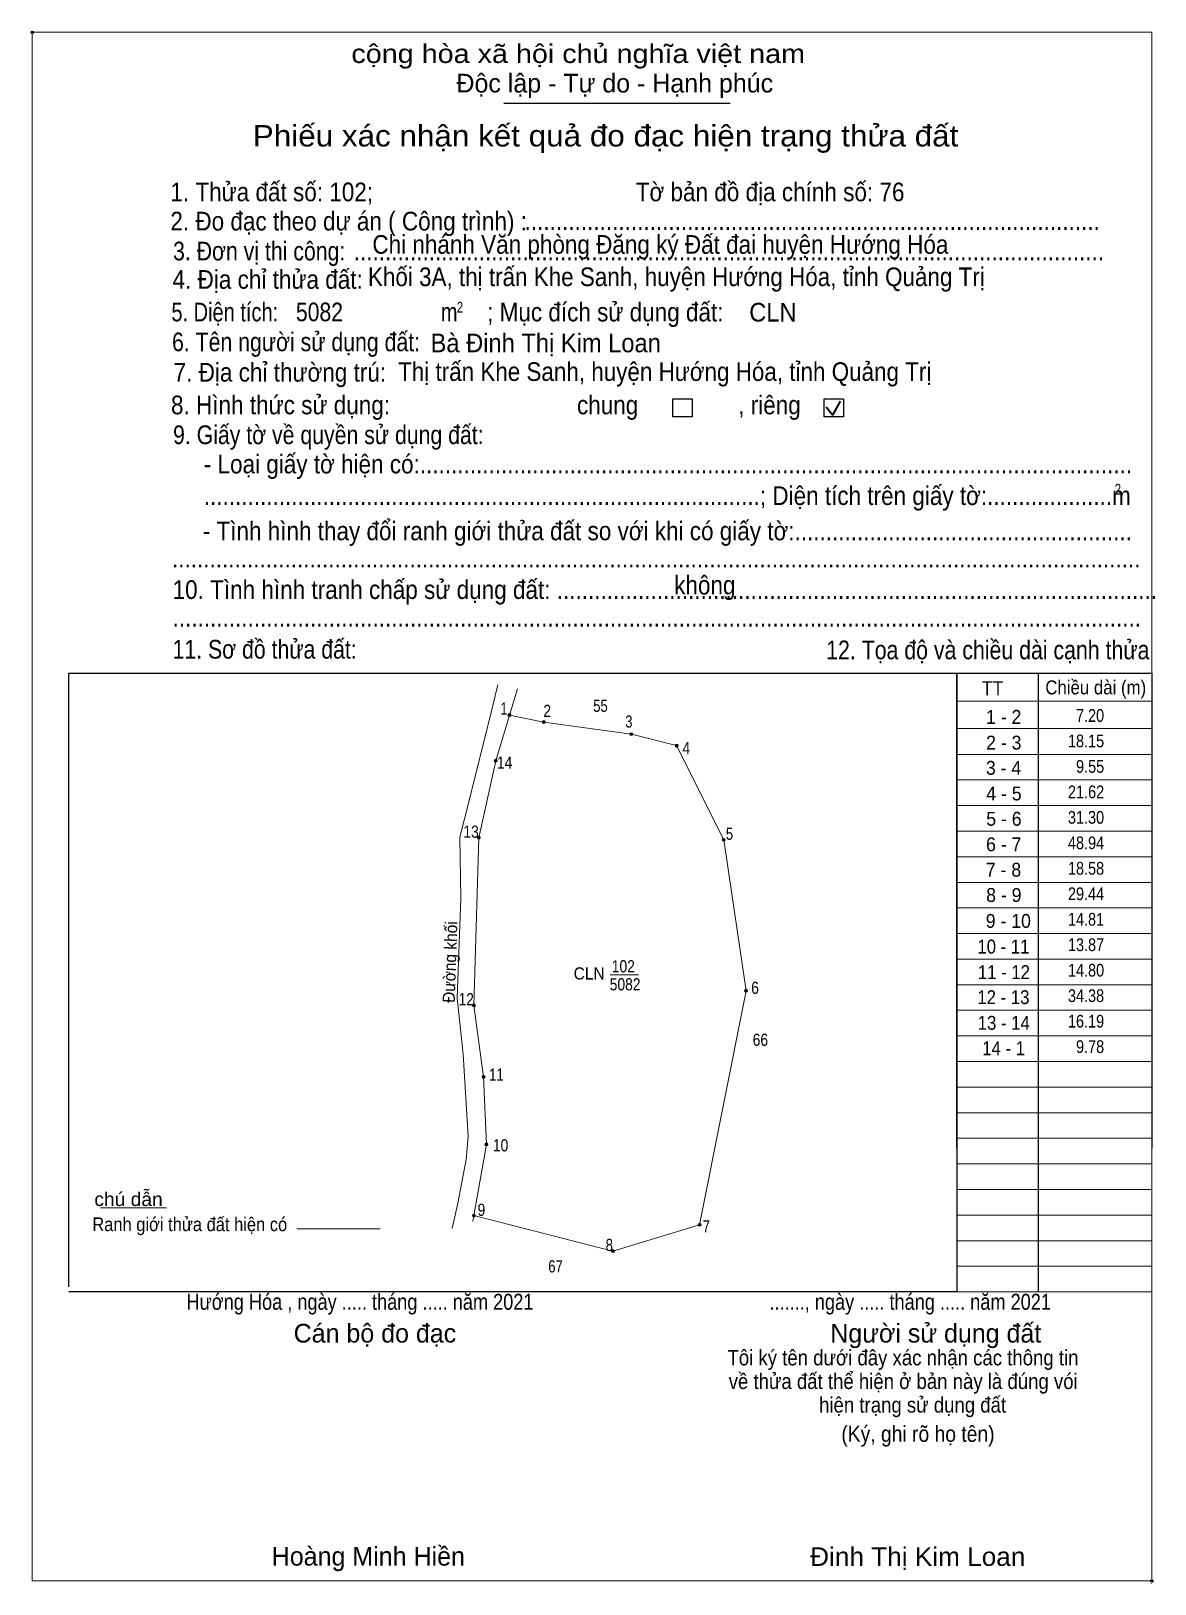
# Model space of a CAD drawing. Header units: metres. Extents: x 552094 to 552887, y 1838948 to 1839267.
# Drawn here: x 552093.7 to 552324.2, y 1838948.4 to 1839266.9 of the extents above; entities that cross this region are included whole.
import ezdxf
from ezdxf.enums import TextEntityAlignment as Align

# ---------------------------------------------------------------- set-up
doc = ezdxf.new("R2010")
doc.units = ezdxf.units.M
doc.header["$PDMODE"] = 32
doc.header["$PDSIZE"] = 0.5
for name, color, linetype, lineweight in [('1', 7, 'Continuous', 13), ('10', 7, 'Continuous', 13), ('13', 7, 'Continuous', 13), ('15', 7, 'Continuous', 13), ('17', 7, 'Continuous', 13), ('2', 7, 'Continuous', 25), ('23', 7, 'Continuous', 13), ('30', 7, 'Continuous', 13), ('6', 7, 'Continuous', 13), ('63', 7, 'Continuous', 13)]:
    doc.layers.add(name, color=color, linetype=linetype, lineweight=lineweight)

msp = doc.modelspace()

# ---------------------------------------------------------------- texts
at = {"layer": '1', "width": 0.85}
msp.add_text('5082', height=2.5, dxfattribs=at).set_placement((552215.52, 1839070.12), align=Align.CENTER)
at = {"layer": '10'}
for s, height, width, p in [('1 - 2', 2.851, 0.95, (552293.18, 1839124.79)), ('2 - 3', 2.851, 0.95, (552293.2, 1839119.51)), ('3 - 4', 2.851, 0.95, (552293.155, 1839114.34)), ('4 - 5', 2.851, 0.95, (552293.23, 1839109.08)), ('5 - 6', 2.851, 0.95, (552293.23, 1839103.89)), ('6 - 7', 2.851, 0.95, (552293.185, 1839098.65)), ('7 - 8', 2.851, 0.95, (552293.145, 1839093.44)), ('8 - 9', 2.851, 0.95, (552293.21, 1839088.26)), ('9 - 10', 2.851, 0.95, (552294.13, 1839082.94)), ('10 - 11', 2.851, 0.9, (552293.13, 1839077.68)), ('11 - 12', 2.851, 0.9, (552293.225, 1839072.44)), ('12 - 13', 2.851, 0.9, (552293.125, 1839067.3)), ('13 - 14', 2.851, 0.9, (552293.2, 1839062.04)), ('14 - 1', 2.85, 0.9, (552293.175, 1839056.83))]:
    msp.add_text(s, height=height, dxfattribs=dict(at, width=width)).set_placement(p, align=Align.CENTER)
at = {"layer": '13'}
for s, width, p in [('55', 0.8, (552210.47, 1839127.24)), ('102', 0.85, (552215.16, 1839073.81)), ('CLN', 0.95, (552208.145, 1839072.35)), ('66', 0.85, (552243.27, 1839058.74)), ('67', 0.8, (552201.25, 1839012.27))]:
    msp.add_text(s, height=2.5, dxfattribs=dict(at, width=width)).set_placement(p, align=Align.CENTER)
at = {"layer": '2'}
for s, height, width, p in [('cộng hòa xã hội chủ nghĩa việt nam', 3.833, 1.15, (552159.37, 1839260.33)), ('1. Thửa đất số: 102;                                          Tờ bản đồ địa chính số: 76', 3.836, 0.9, (552122.24, 1839231.97)), ('2. Đo đạc theo dự án ( Công trình) : ', 3.836, 0.9, (552122.24, 1839225.98)), ('............................................................................................', 3.836, 0.9, (552194.9, 1839226.09)), ('3. Đơn vị thi công:', 3.836, 0.85, (552122.79, 1839219.84)), ('Chi nhánh Văn phòng Đăng ký Đất đai huyện Hướng Hóa', 3.832, 0.9, (552163.68, 1839221.2)), ('........................................................................................................................', 3.836, 0.9, (552159.85, 1839219.84)), ('4. Địa chỉ thửa đất:', 3.836, 0.9, (552122.69, 1839214.02)), ('Khối 3A, thị trấn Khe Sanh, huyện Hướng Hóa, tỉnh Quảng Trị', 3.822, 0.9, (552162.77, 1839214.57)), ('5. Diện tích:', 3.836, 0.8, (552122.45, 1839207.33)), ('5082', 3.82, 0.85, (552147.99, 1839207.36)), ('m', 3.833, 0.8, (552177.72, 1839207.33)), ('2', 2.19, 0.8, (552181, 1839209.15)), ('; Mục đích sử dụng đất:', 3.833, 0.9, (552187.22, 1839207.33)), ('CLN', 3.822, 0.95, (552240.98, 1839207.3)), ('6. Tên người sử dụng đất:', 3.836, 0.85, (552122.58, 1839201.21)), ('Bà Đinh Thị Kim Loan', 3.822, 0.95, (552175.62, 1839201)), ('7. Địa chỉ thường trú:', 3.836, 0.9, (552122.91, 1839194.98)), ('Thị trấn Khe Sanh, huyện Hướng Hóa, tỉnh Quảng Trị', 3.822, 0.9, (552168.95, 1839195.12)), ('8. Hình thức sử dụng:', 3.836, 0.9, (552122.37, 1839188.28)), ('chung                , riêng', 3.833, 0.9, (552205.65, 1839188.28)), ('9. Giấy tờ về quyền sử dụng đất:', 3.836, 0.85, (552122.79, 1839182.16)), ('     - Loại giấy tờ hiện có:..................................................................................................................', 3.833, 0.9, (552122.69, 1839176.16)), ('     .........................................................................................; Diện tích trên giấy tờ:....................m', 3.833, 0.9, (552122.69, 1839169.67)), ('2', 2.19, 0.8, (552315.95, 1839171.82)), ('     - Tình hình thay đổi ranh giới thửa đất so với khi có giấy tờ:......................................................', 3.833, 0.9, (552122.47, 1839162.44)), ('...........................................................................................................................................................', 3.833, 0.9, (552122.58, 1839156.87)), ('10. Tình hình tranh chấp sử dụng đất: ................................................................................................', 3.836, 0.9, (552122.69, 1839150.4)), ('không', 3.833, 0.9, (552225.59, 1839151.33)), ('...........................................................................................................................................................', 3.833, 0.9, (552122.69, 1839144.75)), ('11. Sơ đồ thửa đất:', 3.836, 0.85, (552122.69, 1839138.17)), ('12. Tọa độ và chiều dài cạnh thửa', 3.843, 0.85, (552256.77, 1839138.03)), ('Hướng Hóa , ngày ..... tháng ..... năm 2021', 3.276, 0.85, (552125.55, 1839004.61)), ('......., ngày ..... tháng ..... năm 2021', 3.276, 0.85, (552245.13, 1839004.61)), ('(Ký, ghi rõ họ tên)', 3.286, 0.9, (552259.88, 1838977.53)), ('Đinh Thị Kim Loan', 3.822, 1.05, (552253.48, 1838952.08))]:
    msp.add_text(s, height=height, dxfattribs=dict(at, width=width)).set_placement(p)
for s, height, p in [('Độc lập - Tự do - Hạnh phúc', 3.833, (552180.92, 1839254.28)), ('Cán bộ đo đạc', 3.833, (552147.53, 1838997.89)), ('Người sử dụng đất', 3.833, (552257.61, 1838997.89)), ('Hoàng Minh Hiền', 3.836, (552143.03, 1838952.14))]:
    msp.add_text(s, height=height, dxfattribs=at).set_placement(p)
for s, height, width, p in [('Phiếu xác nhận kết quả đo đạc hiện trạng thửa đất', 4.38, 1.1, (552211.515, 1839243.21)), ('Tôi ký tên dưới đây xác nhận các thông tin', 3.167, 0.9, (552272.52, 1838993.21)), ('về thửa đất thể hiện ở bản này là đúng vói', 3.167, 0.9, (552272.565, 1838988.36)), ('hiện trạng sử dụng đất', 3.167, 0.9, (552274.495, 1838983.52))]:
    msp.add_text(s, height=height, dxfattribs=dict(at, width=width)).set_placement(p, align=Align.CENTER)
msp.add_text('.', height=1.095, dxfattribs=at).set_placement((552323.512, 1838948.38), align=Align.CENTER)
at = {"layer": '30'}
for s, height, width, p in [('Chiều dài (m)', 2.864, 0.9, (552301.72, 1839130.83)), ('TT', 2.856, 0.95, (552288.69, 1839130.66))]:
    msp.add_text(s, height=height, dxfattribs=dict(at, width=width)).set_placement(p)
at = {"layer": '6'}
for s, width, p in [('chú dẫn', 1.05, (552106.65, 1839025.89)), ('Ranh giới thửa đất hiện có ', 0.9, (552106.23, 1839020.74))]:
    msp.add_text(s, height=2.807, dxfattribs=dict(at, width=width)).set_placement(p)
at = {"layer": '63'}
for s, height, width, p in [(' 1', 2.5, 0.75, (552191.36, 1839126.67)), (' 2', 2.5, 0.85, (552200.33, 1839126.2)), ('7.20', 2.612, 0.85, (552313.79, 1839125.2)), (' 3', 2.5, 0.8, (552217.03, 1839124.02)), (' 4', 2.5, 0.85, (552228.85, 1839118.55)), ('18.15', 2.612, 0.85, (552313.79, 1839119.98)), (' 14', 2.5, 0.85, (552192.39, 1839115.59)), ('9.55', 2.612, 0.85, (552313.8, 1839114.75)), ('21.62', 2.612, 0.85, (552313.8, 1839109.53)), ('31.30', 2.612, 0.85, (552313.79, 1839104.3)), (' 13', 2.5, 0.85, (552185.51, 1839101.42)), (' 5', 2.5, 0.8, (552237.68, 1839101)), ('48.94', 2.612, 0.85, (552313.79, 1839099.08)), ('18.58', 2.612, 0.85, (552313.79, 1839093.85)), ('29.44', 2.612, 0.85, (552313.79, 1839088.63)), ('14.81', 2.612, 0.85, (552313.79, 1839083.4)), ('13.87', 2.612, 0.85, (552313.79, 1839078.18)), ('14.80', 2.612, 0.85, (552313.79, 1839072.95)), (' 6', 2.5, 0.85, (552242.96, 1839069.4)), ('34.38', 2.612, 0.85, (552313.79, 1839067.73)), (' 12', 2.5, 0.85, (552184.51, 1839067.05)), ('16.19', 2.612, 0.85, (552313.79, 1839062.5)), ('9.78', 2.612, 0.85, (552313.8, 1839057.28)), (' 11', 2.5, 0.8, (552190.61, 1839051.6)), (' 10', 2.5, 0.85, (552191.56, 1839037.1)), (' 9', 2.5, 0.85, (552186.84, 1839023.87)), (' 7', 2.5, 0.8, (552232.93, 1839020.48)), (' 8', 2.5, 0.8, (552213.02, 1839016.66))]:
    msp.add_text(s, height=height, dxfattribs=dict(at, width=width)).set_placement(p, align=Align.RIGHT)
at = {"layer": '63', "width": 0.95}
msp.add_text('Đường khối', height=2.5, rotation=88.045, dxfattribs=at).set_placement((552180.855, 1839075.892), align=Align.CENTER)

# ---------------------------------------------------------------- hatches: boundary and pattern name
at = {"layer": '63'}
for points in [[(552192.09, 1839126.6, 1), (552191.49, 1839126.6, 1)], [(552199.14, 1839125.14, 1), (552198.54, 1839125.14, 1)], [(552217.12, 1839122.67, 1), (552216.52, 1839122.67, 1)], [(552226.38, 1839120.33, 1), (552225.78, 1839120.33, 1)], [(552189.28, 1839117.23, 1), (552188.68, 1839117.23, 1)], [(552185.81, 1839101.42, 1), (552185.21, 1839101.42, 1)], [(552236.06, 1839101, 1), (552235.46, 1839101, 1)], [(552240.63, 1839070.04, 1), (552240.03, 1839070.04, 1)], [(552184.81, 1839067.05, 1), (552184.21, 1839067.05, 1)], [(552186.79, 1839052.38, 1), (552186.19, 1839052.38, 1)], [(552187.38, 1839038.52, 1), (552186.78, 1839038.52, 1)], [(552184.79, 1839023.94, 1), (552184.19, 1839023.94, 1)], [(552231.1, 1839022.04, 1), (552230.5, 1839022.04, 1)], [(552213.32, 1839016.66, 1), (552212.72, 1839016.66, 1)]]:
    msp.add_hatch(color=256, dxfattribs=at).paths.add_polyline_path(points)

# ---------------------------------------------------------------- linework, layer by layer
at = {"layer": '1'}
msp.add_lwpolyline([(552191.79, 1839126.6), (552198.84, 1839125.14), (552216.82, 1839122.67), (552226.08, 1839120.33), (552235.76, 1839101), (552240.33, 1839070.04), (552230.8, 1839022.04), (552213.02, 1839016.66), (552184.49, 1839023.94), (552187.08, 1839038.52), (552186.49, 1839052.38), (552184.51, 1839067.05), (552185.51, 1839101.42), (552188.98, 1839117.23)], close=True, dxfattribs=at)
at = {"layer": '10'}
msp.add_line((552180.05, 1839021.31), (552181.16, 1839026.14), dxfattribs=at)
msp.add_lwpolyline([(552181.8, 1839089.06), (552181.1, 1839068.55), (552182.3, 1839057.03)], dxfattribs=at)
at = {"layer": '13'}
msp.add_line((552212.46, 1839073.29), (552218.28, 1839073.29), dxfattribs=at)
at = {"layer": '15'}
for p, q in [((552191.79, 1839126.6), (552193.42, 1839131.94)), ((552184.27, 1839022.71), (552184.49, 1839023.94))]:
    msp.add_line(p, q, dxfattribs=at)
for points in [[(552184.51, 1839067.05), (552185.51, 1839101.42), (552188.98, 1839117.23), (552191.79, 1839126.6)], [(552226.08, 1839120.33), (552216.82, 1839122.67), (552198.84, 1839125.14), (552191.79, 1839126.6)], [(552184.51, 1839067.05), (552186.49, 1839052.38), (552187.08, 1839038.52), (552184.49, 1839023.94), (552213.02, 1839016.66), (552230.8, 1839022.04)]]:
    msp.add_lwpolyline(points, dxfattribs=at)
at = {"layer": '17'}
msp.add_line((552107.91, 1839025.5), (552121.44, 1839025.5), dxfattribs=at)
at = {"layer": '2'}
for p, q in [((552190.64, 1839252.06), (552237.08, 1839252.06)), ((552101.39, 1839135.16), (552283.56, 1839135.16)), ((552101.39, 1839009.31), (552101.39, 1839135.16)), ((552283.56, 1839135.16), (552283.56, 1839008.28)), ((552283.56, 1839008.28), (552101.39, 1839008.28))]:
    msp.add_line(p, q, dxfattribs=at)
at = {"layer": '2', "lineweight": 35}
for p, q in [((552256.79, 1839189.81), (552258.1, 1839188.11)), ((552258.1, 1839188.11), (552259.69, 1839190.96))]:
    msp.add_line(p, q, dxfattribs=at)
at = {"layer": '2', "lineweight": 13}
msp.add_lwpolyline([(552093.91, 1839266.63), (552323.56, 1839266.63), (552323.56, 1838948.99), (552093.91, 1838948.99)], close=True, dxfattribs=at)
at = {"layer": '2'}
for points in [[(552225.31, 1839191.45), (552229.26, 1839191.45), (552229.26, 1839187.77), (552225.31, 1839187.77)], [(552256.34, 1839191.45), (552260.29, 1839191.45), (552260.29, 1839187.77), (552256.34, 1839187.77)]]:
    msp.add_lwpolyline(points, close=True, dxfattribs=at)
for p in [(552093.91, 1839266.63), (552323.56, 1838948.99)]:
    msp.add_point(p, dxfattribs=at)
at = {"layer": '23'}
msp.add_line((552181.63, 1839101.53), (552181.8, 1839089.06), dxfattribs=at)
for points in [[(552181.63, 1839101.53), (552183.39, 1839108.54), (552188.34, 1839128.25), (552189.43, 1839132.78)], [(552182.3, 1839057.03), (552183.34, 1839040.17), (552182.94, 1839035.4), (552181.16, 1839026.14)]]:
    msp.add_lwpolyline(points, dxfattribs=at)
at = {"layer": '30', "lineweight": 25}
for p, q in [((552283.56, 1839037.77), (552283.56, 1839135.16)), ((552300.27, 1839135.16), (552300.27, 1839008.28))]:
    msp.add_line(p, q, dxfattribs=at)
at = {"layer": '30'}
for p, q in [((552283.56, 1839129.43), (552323.56, 1839129.43)), ((552283.56, 1839123.86), (552323.56, 1839123.86)), ((552283.46, 1839118.51), (552323.45, 1839118.51)), ((552283.56, 1839113.29), (552323.56, 1839113.29)), ((552283.56, 1839108.03), (552323.56, 1839108.03)), ((552283.56, 1839102.78), (552323.56, 1839102.78)), ((552283.56, 1839097.53), (552323.56, 1839097.53)), ((552283.56, 1839092.28), (552323.56, 1839092.28)), ((552283.56, 1839087.03), (552323.56, 1839087.03)), ((552283.56, 1839081.78), (552323.56, 1839081.78)), ((552283.56, 1839076.53), (552323.56, 1839076.53)), ((552283.56, 1839071.28), (552323.56, 1839071.28)), ((552283.56, 1839066.03), (552323.56, 1839066.03)), ((552283.56, 1839060.78), (552323.56, 1839060.78)), ((552283.56, 1839055.53), (552323.56, 1839055.53)), ((552283.56, 1839050.28), (552323.56, 1839050.28)), ((552283.56, 1839045.03), (552323.56, 1839045.03)), ((552283.56, 1839039.78), (552323.56, 1839039.78)), ((552283.56, 1839034.53), (552323.56, 1839034.53)), ((552283.56, 1839029.28), (552323.56, 1839029.28)), ((552283.56, 1839029.26), (552323.56, 1839029.26)), ((552283.56, 1839024.03), (552323.56, 1839024.03)), ((552283.56, 1839018.78), (552323.56, 1839018.78)), ((552283.56, 1839013.53), (552323.56, 1839013.53)), ((552283.56, 1839008.28), (552323.56, 1839008.28))]:
    msp.add_line(p, q, dxfattribs=at)
at = {"layer": '30', "lineweight": 25}
msp.add_lwpolyline([(552283.56, 1839135.16), (552323.56, 1839135.16), (552323.56, 1839037.77)], dxfattribs=at)
at = {"layer": '6'}
msp.add_line((552148.18, 1839021.23), (552165.29, 1839021.23), dxfattribs=at)
at = {"layer": '63'}
for centre in [(552191.79, 1839126.6), (552198.84, 1839125.14), (552216.82, 1839122.67), (552226.08, 1839120.33), (552188.98, 1839117.23), (552185.51, 1839101.42), (552235.76, 1839101), (552240.33, 1839070.04), (552184.51, 1839067.05), (552186.49, 1839052.38), (552187.08, 1839038.52), (552184.49, 1839023.94), (552230.8, 1839022.04), (552213.02, 1839016.66)]:
    msp.add_circle(centre, 0.3, dxfattribs=at)

msp.set_redraw_order([(e.dxf.handle, doc.entitydb.next_handle()) for e in msp.query("TEXT MTEXT ATTDEF DIMENSION ARC_DIMENSION")])  # texts and dimensions are drawn at this point

doc.saveas('drawing.dxf')
